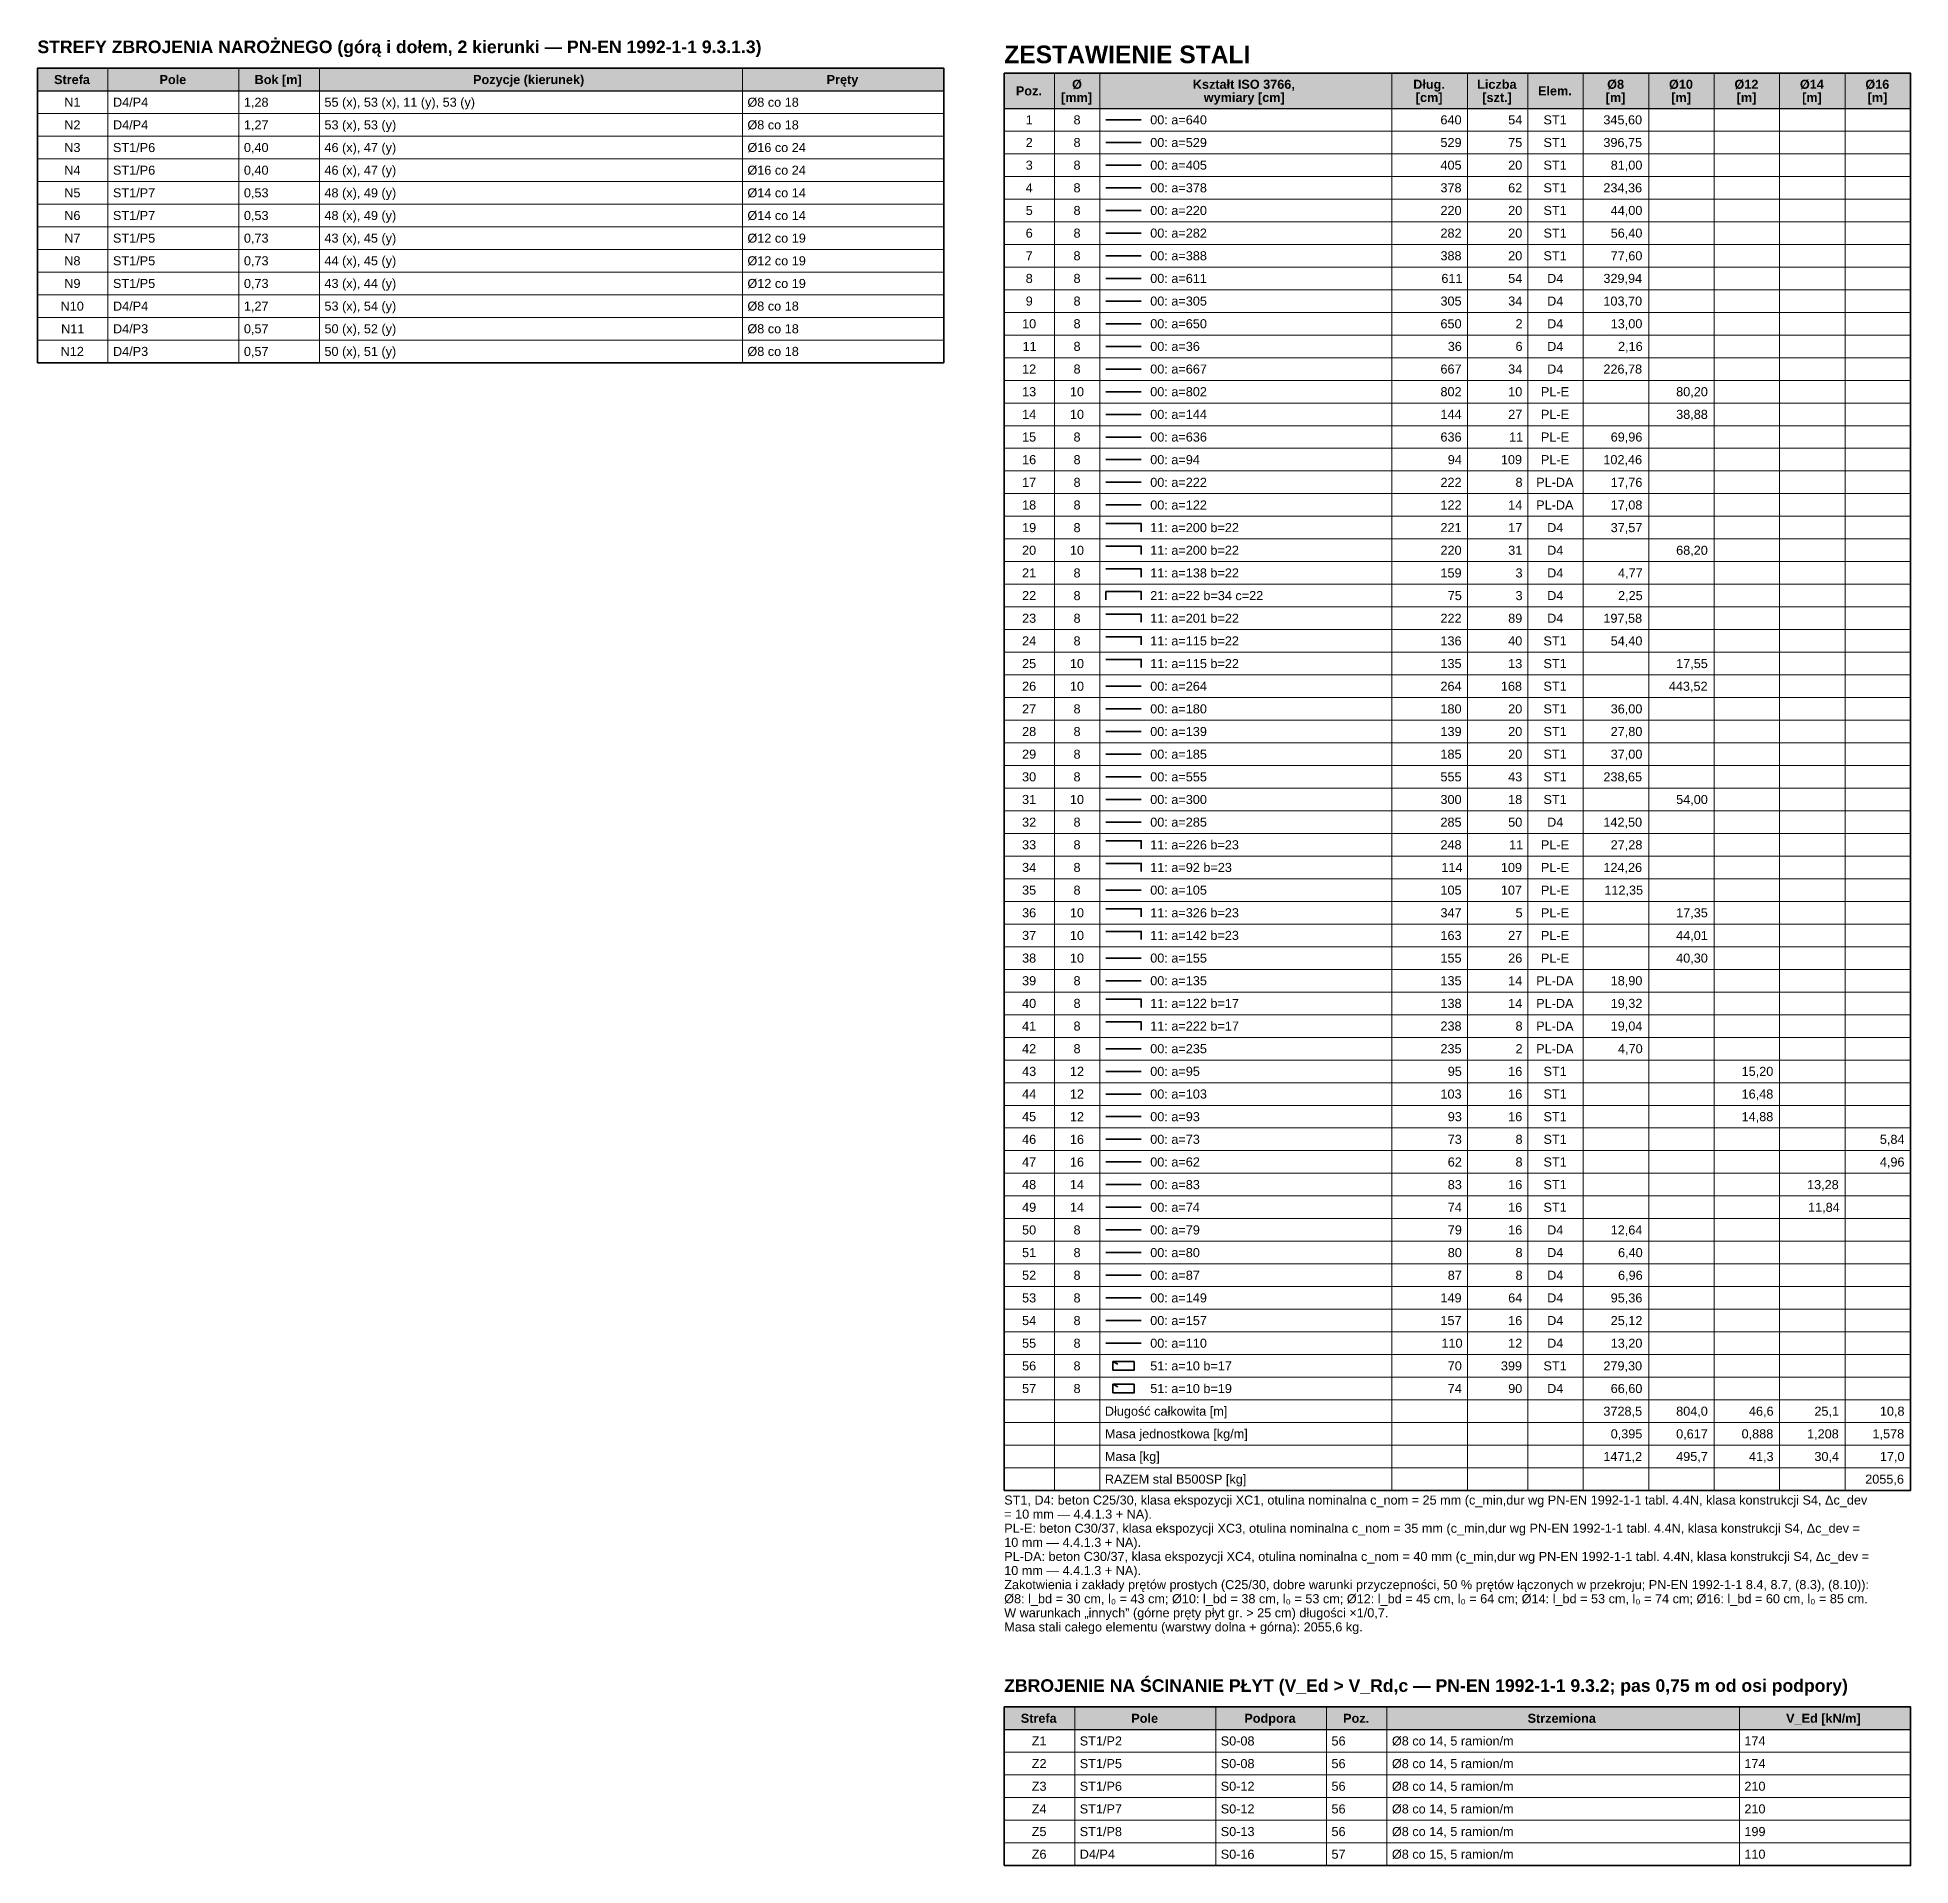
# Model space of a CAD drawing. Header units: metres. Extents: x 0 to 0.372, y -0.363 to 0.
import ezdxf

# ---------------------------------------------------------------- set-up
doc = ezdxf.new("R2010")
doc.units = ezdxf.units.M
doc.layers.add('A-WIDOK', color=7, linetype='Continuous', lineweight=25)
doc.layers.add('R-OPISY', color=7, linetype='Continuous', lineweight=25)
doc.styles.add('PL_ARIAL', font='arial.ttf')
doc.styles.add('PL_ARIAL_B', font='arialbd.ttf')

msp = doc.modelspace()

# ---------------------------------------------------------------- texts
at = {"layer": 'A-WIDOK', "style": 'PL_ARIAL'}
for s, p in [('ST1, D4: beton C25/30, klasa ekspozycji XC1, otulina nominalna c_nom = 25 mm (c_min,dur wg PN-EN 1992-1-1 tabl. 4.4N, klasa konstrukcji S4, Δc_dev', (0.192, -0.2913)), ('= 10 mm — 4.4.1.3 + NA).', (0.192, -0.2941)), ('PL-E: beton C30/37, klasa ekspozycji XC3, otulina nominalna c_nom = 35 mm (c_min,dur wg PN-EN 1992-1-1 tabl. 4.4N, klasa konstrukcji S4, Δc_dev =', (0.192, -0.2969)), ('10 mm — 4.4.1.3 + NA).', (0.192, -0.2997)), ('PL-DA: beton C30/37, klasa ekspozycji XC4, otulina nominalna c_nom = 40 mm (c_min,dur wg PN-EN 1992-1-1 tabl. 4.4N, klasa konstrukcji S4, Δc_dev =', (0.192, -0.3025)), ('10 mm — 4.4.1.3 + NA).', (0.192, -0.3053)), ('Zakotwienia i zakłady prętów prostych (C25/30, dobre warunki przyczepności, 50 % prętów łączonych w przekroju; PN-EN 1992-1-1 8.4, 8.7, (8.3), (8.10)):', (0.192, -0.3081)), ('W warunkach „innych” (górne pręty płyt gr. > 25 cm) długości ×1/0,7.', (0.192, -0.3137)), ('Ø8: l_bd = 30 cm, l₀ = 43 cm; Ø10: l_bd = 38 cm, l₀ = 53 cm; Ø12: l_bd = 45 cm, l₀ = 64 cm; Ø14: l_bd = 53 cm, l₀ = 74 cm; Ø16: l_bd = 60 cm, l₀ = 85 cm.', (0.192, -0.3109)), ('Masa stali całego elementu (warstwy dolna + górna): 2055,6 kg.', (0.192, -0.3165))]:
    msp.add_text(s, height=0.0018, dxfattribs=at).set_placement(p)
at = {"layer": 'R-OPISY'}
for s, height, style, p in [('STREFY ZBROJENIA NAROŻNEGO (górą i dołem, 2 kierunki — PN-EN 1992-1-1 9.3.1.3)', 0.0025, 'PL_ARIAL_B', (0, -0.003)), ('ZESTAWIENIE STALI', 0.0035, 'PL_ARIAL_B', (0.192, -0.005)), ('Strefa', 0.0018, 'PL_ARIAL_B', (0.00329, -0.00915)), ('Pole', 0.0018, 'PL_ARIAL_B', (0.02424, -0.00915)), ('Bok [m]', 0.0018, 'PL_ARIAL_B', (0.04313, -0.00915)), ('Pozycje (kierunek)', 0.0018, 'PL_ARIAL_B', (0.08651, -0.00915)), ('Pręty', 0.0018, 'PL_ARIAL_B', (0.15673, -0.00915)), ('Poz.', 0.0018, 'PL_ARIAL_B', (0.19431, -0.0114)), ('[mm]', 0.0018, 'PL_ARIAL_B', (0.2033, -0.0127)), ('Ø', 0.0018, 'PL_ARIAL_B', (0.20548, -0.01009)), ('Kształt ISO 3766,', 0.0018, 'PL_ARIAL_B', (0.22946, -0.01009)), ('wymiary [cm]', 0.0018, 'PL_ARIAL_B', (0.23164, -0.0127)), ('Dług.', 0.0018, 'PL_ARIAL_B', (0.27323, -0.01009)), ('[cm]', 0.0018, 'PL_ARIAL_B', (0.27374, -0.0127)), ('Liczba', 0.0018, 'PL_ARIAL_B', (0.28593, -0.01009)), ('[szt.]', 0.0018, 'PL_ARIAL_B', (0.28695, -0.0127)), ('Elem.', 0.0018, 'PL_ARIAL_B', (0.29801, -0.0114)), ('[m]', 0.0018, 'PL_ARIAL_B', (0.31147, -0.0127)), ('Ø8', 0.0018, 'PL_ARIAL_B', (0.31175, -0.01009)), ('Ø10', 0.0018, 'PL_ARIAL_B', (0.32403, -0.01009)), ('[m]', 0.0018, 'PL_ARIAL_B', (0.32447, -0.0127)), ('Ø12', 0.0018, 'PL_ARIAL_B', (0.33703, -0.01009)), ('[m]', 0.0018, 'PL_ARIAL_B', (0.33747, -0.0127)), ('Ø14', 0.0018, 'PL_ARIAL_B', (0.35003, -0.01009)), ('[m]', 0.0018, 'PL_ARIAL_B', (0.35047, -0.0127)), ('Ø16', 0.0018, 'PL_ARIAL_B', (0.36303, -0.01009)), ('[m]', 0.0018, 'PL_ARIAL_B', (0.36347, -0.0127)), ('N1', 0.0018, 'PL_ARIAL', (0.00533, -0.01365)), ('D4/P4', 0.0018, 'PL_ARIAL', (0.015, -0.01365)), ('1,28', 0.0018, 'PL_ARIAL', (0.041, -0.01365)), ('55 (x), 53 (x), 11 (y), 53 (y)', 0.0018, 'PL_ARIAL', (0.057, -0.01365)), ('Ø8 co 18', 0.0018, 'PL_ARIAL', (0.141, -0.01365)), ('N2', 0.0018, 'PL_ARIAL', (0.00533, -0.01815)), ('D4/P4', 0.0018, 'PL_ARIAL', (0.015, -0.01815)), ('1,27', 0.0018, 'PL_ARIAL', (0.041, -0.01815)), ('53 (x), 53 (y)', 0.0018, 'PL_ARIAL', (0.057, -0.01815)), ('Ø8 co 18', 0.0018, 'PL_ARIAL', (0.141, -0.01815)), ('1', 0.0018, 'PL_ARIAL', (0.19627, -0.01715)), ('8', 0.0018, 'PL_ARIAL', (0.20577, -0.01715)), ('00: a=640', 0.0018, 'PL_ARIAL', (0.221, -0.01715)), ('640', 0.0018, 'PL_ARIAL', (0.27864, -0.01715)), ('54', 0.0018, 'PL_ARIAL', (0.29209, -0.01715)), ('ST1', 0.0018, 'PL_ARIAL', (0.2991, -0.01715)), ('345,60', 0.0018, 'PL_ARIAL', (0.311, -0.01715)), ('N3', 0.0018, 'PL_ARIAL', (0.00533, -0.02265)), ('ST1/P6', 0.0018, 'PL_ARIAL', (0.015, -0.02265)), ('0,40', 0.0018, 'PL_ARIAL', (0.041, -0.02265)), ('46 (x), 47 (y)', 0.0018, 'PL_ARIAL', (0.057, -0.02265)), ('Ø16 co 24', 0.0018, 'PL_ARIAL', (0.141, -0.02265)), ('2', 0.0018, 'PL_ARIAL', (0.19627, -0.02165)), ('8', 0.0018, 'PL_ARIAL', (0.20577, -0.02165)), ('00: a=529', 0.0018, 'PL_ARIAL', (0.221, -0.02165)), ('529', 0.0018, 'PL_ARIAL', (0.27864, -0.02165)), ('75', 0.0018, 'PL_ARIAL', (0.29209, -0.02165)), ('ST1', 0.0018, 'PL_ARIAL', (0.2991, -0.02165)), ('396,75', 0.0018, 'PL_ARIAL', (0.311, -0.02165)), ('N4', 0.0018, 'PL_ARIAL', (0.00533, -0.02715)), ('ST1/P6', 0.0018, 'PL_ARIAL', (0.015, -0.02715)), ('0,40', 0.0018, 'PL_ARIAL', (0.041, -0.02715)), ('46 (x), 47 (y)', 0.0018, 'PL_ARIAL', (0.057, -0.02715)), ('Ø16 co 24', 0.0018, 'PL_ARIAL', (0.141, -0.02715)), ('3', 0.0018, 'PL_ARIAL', (0.19627, -0.02615)), ('8', 0.0018, 'PL_ARIAL', (0.20577, -0.02615)), ('00: a=405', 0.0018, 'PL_ARIAL', (0.221, -0.02615)), ('405', 0.0018, 'PL_ARIAL', (0.27864, -0.02615)), ('20', 0.0018, 'PL_ARIAL', (0.29209, -0.02615)), ('ST1', 0.0018, 'PL_ARIAL', (0.2991, -0.02615)), ('81,00', 0.0018, 'PL_ARIAL', (0.31245, -0.02615)), ('ST1/P7', 0.0018, 'PL_ARIAL', (0.015, -0.03165)), ('48 (x), 49 (y)', 0.0018, 'PL_ARIAL', (0.057, -0.03165)), ('4', 0.0018, 'PL_ARIAL', (0.19627, -0.03065)), ('8', 0.0018, 'PL_ARIAL', (0.20577, -0.03065)), ('00: a=378', 0.0018, 'PL_ARIAL', (0.221, -0.03065)), ('378', 0.0018, 'PL_ARIAL', (0.27864, -0.03065)), ('62', 0.0018, 'PL_ARIAL', (0.29209, -0.03065)), ('ST1', 0.0018, 'PL_ARIAL', (0.2991, -0.03065)), ('234,36', 0.0018, 'PL_ARIAL', (0.311, -0.03065)), ('N5', 0.0018, 'PL_ARIAL', (0.00533, -0.03165)), ('0,53', 0.0018, 'PL_ARIAL', (0.041, -0.03165)), ('Ø14 co 14', 0.0018, 'PL_ARIAL', (0.141, -0.03165)), ('5', 0.0018, 'PL_ARIAL', (0.19627, -0.03515)), ('8', 0.0018, 'PL_ARIAL', (0.20577, -0.03515)), ('00: a=220', 0.0018, 'PL_ARIAL', (0.221, -0.03515)), ('220', 0.0018, 'PL_ARIAL', (0.27864, -0.03515)), ('20', 0.0018, 'PL_ARIAL', (0.29209, -0.03515)), ('ST1', 0.0018, 'PL_ARIAL', (0.2991, -0.03515)), ('44,00', 0.0018, 'PL_ARIAL', (0.31245, -0.03515)), ('N6', 0.0018, 'PL_ARIAL', (0.00533, -0.03615)), ('ST1/P7', 0.0018, 'PL_ARIAL', (0.015, -0.03615)), ('0,53', 0.0018, 'PL_ARIAL', (0.041, -0.03615)), ('48 (x), 49 (y)', 0.0018, 'PL_ARIAL', (0.057, -0.03615)), ('Ø14 co 14', 0.0018, 'PL_ARIAL', (0.141, -0.03615)), ('N7', 0.0018, 'PL_ARIAL', (0.00533, -0.04065)), ('ST1/P5', 0.0018, 'PL_ARIAL', (0.015, -0.04065)), ('0,73', 0.0018, 'PL_ARIAL', (0.041, -0.04065)), ('43 (x), 45 (y)', 0.0018, 'PL_ARIAL', (0.057, -0.04065)), ('Ø12 co 19', 0.0018, 'PL_ARIAL', (0.141, -0.04065)), ('6', 0.0018, 'PL_ARIAL', (0.19627, -0.03965)), ('8', 0.0018, 'PL_ARIAL', (0.20577, -0.03965)), ('00: a=282', 0.0018, 'PL_ARIAL', (0.221, -0.03965)), ('282', 0.0018, 'PL_ARIAL', (0.27864, -0.03965)), ('20', 0.0018, 'PL_ARIAL', (0.29209, -0.03965)), ('ST1', 0.0018, 'PL_ARIAL', (0.2991, -0.03965)), ('56,40', 0.0018, 'PL_ARIAL', (0.31245, -0.03965)), ('N8', 0.0018, 'PL_ARIAL', (0.00533, -0.04515)), ('ST1/P5', 0.0018, 'PL_ARIAL', (0.015, -0.04515)), ('0,73', 0.0018, 'PL_ARIAL', (0.041, -0.04515)), ('44 (x), 45 (y)', 0.0018, 'PL_ARIAL', (0.057, -0.04515)), ('Ø12 co 19', 0.0018, 'PL_ARIAL', (0.141, -0.04515)), ('7', 0.0018, 'PL_ARIAL', (0.19627, -0.04415)), ('8', 0.0018, 'PL_ARIAL', (0.20577, -0.04415)), ('00: a=388', 0.0018, 'PL_ARIAL', (0.221, -0.04415)), ('388', 0.0018, 'PL_ARIAL', (0.27864, -0.04415)), ('20', 0.0018, 'PL_ARIAL', (0.29209, -0.04415)), ('ST1', 0.0018, 'PL_ARIAL', (0.2991, -0.04415)), ('77,60', 0.0018, 'PL_ARIAL', (0.31245, -0.04415)), ('N9', 0.0018, 'PL_ARIAL', (0.00533, -0.04965)), ('ST1/P5', 0.0018, 'PL_ARIAL', (0.015, -0.04965)), ('0,73', 0.0018, 'PL_ARIAL', (0.041, -0.04965)), ('43 (x), 44 (y)', 0.0018, 'PL_ARIAL', (0.057, -0.04965)), ('Ø12 co 19', 0.0018, 'PL_ARIAL', (0.141, -0.04965)), ('8', 0.0018, 'PL_ARIAL', (0.19627, -0.04865)), ('8', 0.0018, 'PL_ARIAL', (0.20577, -0.04865)), ('00: a=611', 0.0018, 'PL_ARIAL', (0.221, -0.04865)), ('611', 0.0018, 'PL_ARIAL', (0.27883, -0.04865)), ('54', 0.0018, 'PL_ARIAL', (0.29209, -0.04865)), ('D4', 0.0018, 'PL_ARIAL', (0.29983, -0.04865)), ('329,94', 0.0018, 'PL_ARIAL', (0.311, -0.04865)), ('9', 0.0018, 'PL_ARIAL', (0.19627, -0.05315)), ('8', 0.0018, 'PL_ARIAL', (0.20577, -0.05315)), ('00: a=305', 0.0018, 'PL_ARIAL', (0.221, -0.05315)), ('305', 0.0018, 'PL_ARIAL', (0.27864, -0.05315)), ('34', 0.0018, 'PL_ARIAL', (0.29209, -0.05315)), ('D4', 0.0018, 'PL_ARIAL', (0.29983, -0.05315)), ('103,70', 0.0018, 'PL_ARIAL', (0.311, -0.05315)), ('N10', 0.0018, 'PL_ARIAL', (0.0046, -0.05415)), ('D4/P4', 0.0018, 'PL_ARIAL', (0.015, -0.05415)), ('1,27', 0.0018, 'PL_ARIAL', (0.041, -0.05415)), ('53 (x), 54 (y)', 0.0018, 'PL_ARIAL', (0.057, -0.05415)), ('Ø8 co 18', 0.0018, 'PL_ARIAL', (0.141, -0.05415)), ('N11', 0.0018, 'PL_ARIAL', (0.0047, -0.05865)), ('D4/P3', 0.0018, 'PL_ARIAL', (0.015, -0.05865)), ('0,57', 0.0018, 'PL_ARIAL', (0.041, -0.05865)), ('50 (x), 52 (y)', 0.0018, 'PL_ARIAL', (0.057, -0.05865)), ('Ø8 co 18', 0.0018, 'PL_ARIAL', (0.141, -0.05865)), ('10', 0.0018, 'PL_ARIAL', (0.19555, -0.05765)), ('8', 0.0018, 'PL_ARIAL', (0.20577, -0.05765)), ('00: a=650', 0.0018, 'PL_ARIAL', (0.221, -0.05765)), ('650', 0.0018, 'PL_ARIAL', (0.27864, -0.05765)), ('2', 0.0018, 'PL_ARIAL', (0.29355, -0.05765)), ('D4', 0.0018, 'PL_ARIAL', (0.29983, -0.05765)), ('13,00', 0.0018, 'PL_ARIAL', (0.31245, -0.05765)), ('N12', 0.0018, 'PL_ARIAL', (0.0046, -0.06315)), ('D4/P3', 0.0018, 'PL_ARIAL', (0.015, -0.06315)), ('0,57', 0.0018, 'PL_ARIAL', (0.041, -0.06315)), ('50 (x), 51 (y)', 0.0018, 'PL_ARIAL', (0.057, -0.06315)), ('Ø8 co 18', 0.0018, 'PL_ARIAL', (0.141, -0.06315)), ('11', 0.0018, 'PL_ARIAL', (0.19564, -0.06215)), ('8', 0.0018, 'PL_ARIAL', (0.20577, -0.06215)), ('00: a=36', 0.0018, 'PL_ARIAL', (0.221, -0.06215)), ('36', 0.0018, 'PL_ARIAL', (0.28009, -0.06215)), ('6', 0.0018, 'PL_ARIAL', (0.29355, -0.06215)), ('D4', 0.0018, 'PL_ARIAL', (0.29983, -0.06215)), ('2,16', 0.0018, 'PL_ARIAL', (0.31391, -0.06215)), ('12', 0.0018, 'PL_ARIAL', (0.19555, -0.06665)), ('8', 0.0018, 'PL_ARIAL', (0.20577, -0.06665)), ('00: a=667', 0.0018, 'PL_ARIAL', (0.221, -0.06665)), ('667', 0.0018, 'PL_ARIAL', (0.27864, -0.06665)), ('34', 0.0018, 'PL_ARIAL', (0.29209, -0.06665)), ('D4', 0.0018, 'PL_ARIAL', (0.29983, -0.06665)), ('226,78', 0.0018, 'PL_ARIAL', (0.311, -0.06665)), ('13', 0.0018, 'PL_ARIAL', (0.19555, -0.07115)), ('10', 0.0018, 'PL_ARIAL', (0.20505, -0.07115)), ('00: a=802', 0.0018, 'PL_ARIAL', (0.221, -0.07115)), ('802', 0.0018, 'PL_ARIAL', (0.27864, -0.07115)), ('10', 0.0018, 'PL_ARIAL', (0.29209, -0.07115)), ('PL-E', 0.0018, 'PL_ARIAL', (0.29859, -0.07115)), ('80,20', 0.0018, 'PL_ARIAL', (0.32545, -0.07115)), ('14', 0.0018, 'PL_ARIAL', (0.19555, -0.07565)), ('10', 0.0018, 'PL_ARIAL', (0.20505, -0.07565)), ('00: a=144', 0.0018, 'PL_ARIAL', (0.221, -0.07565)), ('144', 0.0018, 'PL_ARIAL', (0.27864, -0.07565)), ('27', 0.0018, 'PL_ARIAL', (0.29209, -0.07565)), ('PL-E', 0.0018, 'PL_ARIAL', (0.29859, -0.07565)), ('38,88', 0.0018, 'PL_ARIAL', (0.32545, -0.07565)), ('15', 0.0018, 'PL_ARIAL', (0.19555, -0.08015)), ('8', 0.0018, 'PL_ARIAL', (0.20577, -0.08015)), ('00: a=636', 0.0018, 'PL_ARIAL', (0.221, -0.08015)), ('636', 0.0018, 'PL_ARIAL', (0.27864, -0.08015)), ('11', 0.0018, 'PL_ARIAL', (0.29228, -0.08015)), ('PL-E', 0.0018, 'PL_ARIAL', (0.29859, -0.08015)), ('69,96', 0.0018, 'PL_ARIAL', (0.31245, -0.08015)), ('16', 0.0018, 'PL_ARIAL', (0.19555, -0.08465)), ('8', 0.0018, 'PL_ARIAL', (0.20577, -0.08465)), ('00: a=94', 0.0018, 'PL_ARIAL', (0.221, -0.08465)), ('94', 0.0018, 'PL_ARIAL', (0.28009, -0.08465)), ('109', 0.0018, 'PL_ARIAL', (0.29064, -0.08465)), ('PL-E', 0.0018, 'PL_ARIAL', (0.29859, -0.08465)), ('102,46', 0.0018, 'PL_ARIAL', (0.311, -0.08465)), ('17', 0.0018, 'PL_ARIAL', (0.19555, -0.08915)), ('8', 0.0018, 'PL_ARIAL', (0.20577, -0.08915)), ('00: a=222', 0.0018, 'PL_ARIAL', (0.221, -0.08915)), ('222', 0.0018, 'PL_ARIAL', (0.27864, -0.08915)), ('8', 0.0018, 'PL_ARIAL', (0.29355, -0.08915)), ('PL-DA', 0.0018, 'PL_ARIAL', (0.29765, -0.08915)), ('17,76', 0.0018, 'PL_ARIAL', (0.31245, -0.08915)), ('18', 0.0018, 'PL_ARIAL', (0.19555, -0.09365)), ('8', 0.0018, 'PL_ARIAL', (0.20577, -0.09365)), ('00: a=122', 0.0018, 'PL_ARIAL', (0.221, -0.09365)), ('122', 0.0018, 'PL_ARIAL', (0.27864, -0.09365)), ('14', 0.0018, 'PL_ARIAL', (0.29209, -0.09365)), ('PL-DA', 0.0018, 'PL_ARIAL', (0.29765, -0.09365)), ('17,08', 0.0018, 'PL_ARIAL', (0.31245, -0.09365)), ('19', 0.0018, 'PL_ARIAL', (0.19555, -0.09815)), ('8', 0.0018, 'PL_ARIAL', (0.20577, -0.09815)), ('11: a=200 b=22', 0.0018, 'PL_ARIAL', (0.221, -0.09815)), ('221', 0.0018, 'PL_ARIAL', (0.27864, -0.09815)), ('17', 0.0018, 'PL_ARIAL', (0.29209, -0.09815)), ('D4', 0.0018, 'PL_ARIAL', (0.29983, -0.09815)), ('37,57', 0.0018, 'PL_ARIAL', (0.31245, -0.09815)), ('20', 0.0018, 'PL_ARIAL', (0.19555, -0.10265)), ('10', 0.0018, 'PL_ARIAL', (0.20505, -0.10265)), ('11: a=200 b=22', 0.0018, 'PL_ARIAL', (0.221, -0.10265)), ('220', 0.0018, 'PL_ARIAL', (0.27864, -0.10265)), ('31', 0.0018, 'PL_ARIAL', (0.29209, -0.10265)), ('D4', 0.0018, 'PL_ARIAL', (0.29983, -0.10265)), ('68,20', 0.0018, 'PL_ARIAL', (0.32545, -0.10265)), ('21', 0.0018, 'PL_ARIAL', (0.19555, -0.10715)), ('8', 0.0018, 'PL_ARIAL', (0.20577, -0.10715)), ('11: a=138 b=22', 0.0018, 'PL_ARIAL', (0.221, -0.10715)), ('159', 0.0018, 'PL_ARIAL', (0.27864, -0.10715)), ('3', 0.0018, 'PL_ARIAL', (0.29355, -0.10715)), ('D4', 0.0018, 'PL_ARIAL', (0.29983, -0.10715)), ('4,77', 0.0018, 'PL_ARIAL', (0.31391, -0.10715)), ('22', 0.0018, 'PL_ARIAL', (0.19555, -0.11165)), ('8', 0.0018, 'PL_ARIAL', (0.20577, -0.11165)), ('21: a=22 b=34 c=22', 0.0018, 'PL_ARIAL', (0.221, -0.11165)), ('75', 0.0018, 'PL_ARIAL', (0.28009, -0.11165)), ('3', 0.0018, 'PL_ARIAL', (0.29355, -0.11165)), ('D4', 0.0018, 'PL_ARIAL', (0.29983, -0.11165)), ('2,25', 0.0018, 'PL_ARIAL', (0.31391, -0.11165)), ('23', 0.0018, 'PL_ARIAL', (0.19555, -0.11615)), ('8', 0.0018, 'PL_ARIAL', (0.20577, -0.11615)), ('11: a=201 b=22', 0.0018, 'PL_ARIAL', (0.221, -0.11615)), ('222', 0.0018, 'PL_ARIAL', (0.27864, -0.11615)), ('89', 0.0018, 'PL_ARIAL', (0.29209, -0.11615)), ('D4', 0.0018, 'PL_ARIAL', (0.29983, -0.11615)), ('197,58', 0.0018, 'PL_ARIAL', (0.311, -0.11615)), ('24', 0.0018, 'PL_ARIAL', (0.19555, -0.12065)), ('8', 0.0018, 'PL_ARIAL', (0.20577, -0.12065)), ('11: a=115 b=22', 0.0018, 'PL_ARIAL', (0.221, -0.12065)), ('136', 0.0018, 'PL_ARIAL', (0.27864, -0.12065)), ('40', 0.0018, 'PL_ARIAL', (0.29209, -0.12065)), ('ST1', 0.0018, 'PL_ARIAL', (0.2991, -0.12065)), ('54,40', 0.0018, 'PL_ARIAL', (0.31245, -0.12065)), ('25', 0.0018, 'PL_ARIAL', (0.19555, -0.12515)), ('10', 0.0018, 'PL_ARIAL', (0.20505, -0.12515)), ('11: a=115 b=22', 0.0018, 'PL_ARIAL', (0.221, -0.12515)), ('135', 0.0018, 'PL_ARIAL', (0.27864, -0.12515)), ('13', 0.0018, 'PL_ARIAL', (0.29209, -0.12515)), ('ST1', 0.0018, 'PL_ARIAL', (0.2991, -0.12515)), ('17,55', 0.0018, 'PL_ARIAL', (0.32545, -0.12515)), ('26', 0.0018, 'PL_ARIAL', (0.19555, -0.12965)), ('10', 0.0018, 'PL_ARIAL', (0.20505, -0.12965)), ('00: a=264', 0.0018, 'PL_ARIAL', (0.221, -0.12965)), ('264', 0.0018, 'PL_ARIAL', (0.27864, -0.12965)), ('168', 0.0018, 'PL_ARIAL', (0.29064, -0.12965)), ('ST1', 0.0018, 'PL_ARIAL', (0.2991, -0.12965)), ('443,52', 0.0018, 'PL_ARIAL', (0.324, -0.12965)), ('27', 0.0018, 'PL_ARIAL', (0.19555, -0.13415)), ('8', 0.0018, 'PL_ARIAL', (0.20577, -0.13415)), ('00: a=180', 0.0018, 'PL_ARIAL', (0.221, -0.13415)), ('180', 0.0018, 'PL_ARIAL', (0.27864, -0.13415)), ('20', 0.0018, 'PL_ARIAL', (0.29209, -0.13415)), ('ST1', 0.0018, 'PL_ARIAL', (0.2991, -0.13415)), ('36,00', 0.0018, 'PL_ARIAL', (0.31245, -0.13415)), ('28', 0.0018, 'PL_ARIAL', (0.19555, -0.13865)), ('8', 0.0018, 'PL_ARIAL', (0.20577, -0.13865)), ('00: a=139', 0.0018, 'PL_ARIAL', (0.221, -0.13865)), ('139', 0.0018, 'PL_ARIAL', (0.27864, -0.13865)), ('20', 0.0018, 'PL_ARIAL', (0.29209, -0.13865)), ('ST1', 0.0018, 'PL_ARIAL', (0.2991, -0.13865)), ('27,80', 0.0018, 'PL_ARIAL', (0.31245, -0.13865)), ('29', 0.0018, 'PL_ARIAL', (0.19555, -0.14315)), ('8', 0.0018, 'PL_ARIAL', (0.20577, -0.14315)), ('00: a=185', 0.0018, 'PL_ARIAL', (0.221, -0.14315)), ('185', 0.0018, 'PL_ARIAL', (0.27864, -0.14315)), ('20', 0.0018, 'PL_ARIAL', (0.29209, -0.14315)), ('ST1', 0.0018, 'PL_ARIAL', (0.2991, -0.14315)), ('37,00', 0.0018, 'PL_ARIAL', (0.31245, -0.14315)), ('30', 0.0018, 'PL_ARIAL', (0.19555, -0.14765)), ('8', 0.0018, 'PL_ARIAL', (0.20577, -0.14765)), ('00: a=555', 0.0018, 'PL_ARIAL', (0.221, -0.14765)), ('555', 0.0018, 'PL_ARIAL', (0.27864, -0.14765)), ('43', 0.0018, 'PL_ARIAL', (0.29209, -0.14765)), ('ST1', 0.0018, 'PL_ARIAL', (0.2991, -0.14765)), ('238,65', 0.0018, 'PL_ARIAL', (0.311, -0.14765)), ('31', 0.0018, 'PL_ARIAL', (0.19555, -0.15215)), ('10', 0.0018, 'PL_ARIAL', (0.20505, -0.15215)), ('00: a=300', 0.0018, 'PL_ARIAL', (0.221, -0.15215)), ('300', 0.0018, 'PL_ARIAL', (0.27864, -0.15215)), ('18', 0.0018, 'PL_ARIAL', (0.29209, -0.15215)), ('ST1', 0.0018, 'PL_ARIAL', (0.2991, -0.15215)), ('54,00', 0.0018, 'PL_ARIAL', (0.32545, -0.15215)), ('32', 0.0018, 'PL_ARIAL', (0.19555, -0.15665)), ('8', 0.0018, 'PL_ARIAL', (0.20577, -0.15665)), ('00: a=285', 0.0018, 'PL_ARIAL', (0.221, -0.15665)), ('285', 0.0018, 'PL_ARIAL', (0.27864, -0.15665)), ('50', 0.0018, 'PL_ARIAL', (0.29209, -0.15665)), ('D4', 0.0018, 'PL_ARIAL', (0.29983, -0.15665)), ('142,50', 0.0018, 'PL_ARIAL', (0.311, -0.15665)), ('33', 0.0018, 'PL_ARIAL', (0.19555, -0.16115)), ('8', 0.0018, 'PL_ARIAL', (0.20577, -0.16115)), ('11: a=226 b=23', 0.0018, 'PL_ARIAL', (0.221, -0.16115)), ('248', 0.0018, 'PL_ARIAL', (0.27864, -0.16115)), ('11', 0.0018, 'PL_ARIAL', (0.29228, -0.16115)), ('PL-E', 0.0018, 'PL_ARIAL', (0.29859, -0.16115)), ('27,28', 0.0018, 'PL_ARIAL', (0.31245, -0.16115)), ('34', 0.0018, 'PL_ARIAL', (0.19555, -0.16565)), ('8', 0.0018, 'PL_ARIAL', (0.20577, -0.16565)), ('11: a=92 b=23', 0.0018, 'PL_ARIAL', (0.221, -0.16565)), ('114', 0.0018, 'PL_ARIAL', (0.27883, -0.16565)), ('109', 0.0018, 'PL_ARIAL', (0.29064, -0.16565)), ('PL-E', 0.0018, 'PL_ARIAL', (0.29859, -0.16565)), ('124,26', 0.0018, 'PL_ARIAL', (0.311, -0.16565)), ('35', 0.0018, 'PL_ARIAL', (0.19555, -0.17015)), ('8', 0.0018, 'PL_ARIAL', (0.20577, -0.17015)), ('00: a=105', 0.0018, 'PL_ARIAL', (0.221, -0.17015)), ('105', 0.0018, 'PL_ARIAL', (0.27864, -0.17015)), ('107', 0.0018, 'PL_ARIAL', (0.29064, -0.17015)), ('PL-E', 0.0018, 'PL_ARIAL', (0.29859, -0.17015)), ('112,35', 0.0018, 'PL_ARIAL', (0.31119, -0.17015)), ('36', 0.0018, 'PL_ARIAL', (0.19555, -0.17465)), ('10', 0.0018, 'PL_ARIAL', (0.20505, -0.17465)), ('11: a=326 b=23', 0.0018, 'PL_ARIAL', (0.221, -0.17465)), ('347', 0.0018, 'PL_ARIAL', (0.27864, -0.17465)), ('5', 0.0018, 'PL_ARIAL', (0.29355, -0.17465)), ('PL-E', 0.0018, 'PL_ARIAL', (0.29859, -0.17465)), ('17,35', 0.0018, 'PL_ARIAL', (0.32545, -0.17465)), ('37', 0.0018, 'PL_ARIAL', (0.19555, -0.17915)), ('10', 0.0018, 'PL_ARIAL', (0.20505, -0.17915)), ('11: a=142 b=23', 0.0018, 'PL_ARIAL', (0.221, -0.17915)), ('163', 0.0018, 'PL_ARIAL', (0.27864, -0.17915)), ('27', 0.0018, 'PL_ARIAL', (0.29209, -0.17915)), ('PL-E', 0.0018, 'PL_ARIAL', (0.29859, -0.17915)), ('44,01', 0.0018, 'PL_ARIAL', (0.32545, -0.17915)), ('38', 0.0018, 'PL_ARIAL', (0.19555, -0.18365)), ('10', 0.0018, 'PL_ARIAL', (0.20505, -0.18365)), ('00: a=155', 0.0018, 'PL_ARIAL', (0.221, -0.18365)), ('155', 0.0018, 'PL_ARIAL', (0.27864, -0.18365)), ('26', 0.0018, 'PL_ARIAL', (0.29209, -0.18365)), ('PL-E', 0.0018, 'PL_ARIAL', (0.29859, -0.18365)), ('40,30', 0.0018, 'PL_ARIAL', (0.32545, -0.18365)), ('39', 0.0018, 'PL_ARIAL', (0.19555, -0.18815)), ('8', 0.0018, 'PL_ARIAL', (0.20577, -0.18815)), ('00: a=135', 0.0018, 'PL_ARIAL', (0.221, -0.18815)), ('135', 0.0018, 'PL_ARIAL', (0.27864, -0.18815)), ('14', 0.0018, 'PL_ARIAL', (0.29209, -0.18815)), ('PL-DA', 0.0018, 'PL_ARIAL', (0.29765, -0.18815)), ('18,90', 0.0018, 'PL_ARIAL', (0.31245, -0.18815)), ('40', 0.0018, 'PL_ARIAL', (0.19555, -0.19265)), ('8', 0.0018, 'PL_ARIAL', (0.20577, -0.19265)), ('11: a=122 b=17', 0.0018, 'PL_ARIAL', (0.221, -0.19265)), ('138', 0.0018, 'PL_ARIAL', (0.27864, -0.19265)), ('14', 0.0018, 'PL_ARIAL', (0.29209, -0.19265)), ('PL-DA', 0.0018, 'PL_ARIAL', (0.29765, -0.19265)), ('19,32', 0.0018, 'PL_ARIAL', (0.31245, -0.19265)), ('41', 0.0018, 'PL_ARIAL', (0.19555, -0.19715)), ('8', 0.0018, 'PL_ARIAL', (0.20577, -0.19715)), ('11: a=222 b=17', 0.0018, 'PL_ARIAL', (0.221, -0.19715)), ('238', 0.0018, 'PL_ARIAL', (0.27864, -0.19715)), ('8', 0.0018, 'PL_ARIAL', (0.29355, -0.19715)), ('PL-DA', 0.0018, 'PL_ARIAL', (0.29765, -0.19715)), ('19,04', 0.0018, 'PL_ARIAL', (0.31245, -0.19715)), ('42', 0.0018, 'PL_ARIAL', (0.19555, -0.20165)), ('8', 0.0018, 'PL_ARIAL', (0.20577, -0.20165)), ('00: a=235', 0.0018, 'PL_ARIAL', (0.221, -0.20165)), ('235', 0.0018, 'PL_ARIAL', (0.27864, -0.20165)), ('2', 0.0018, 'PL_ARIAL', (0.29355, -0.20165)), ('PL-DA', 0.0018, 'PL_ARIAL', (0.29765, -0.20165)), ('4,70', 0.0018, 'PL_ARIAL', (0.31391, -0.20165)), ('43', 0.0018, 'PL_ARIAL', (0.19555, -0.20615)), ('12', 0.0018, 'PL_ARIAL', (0.20505, -0.20615)), ('00: a=95', 0.0018, 'PL_ARIAL', (0.221, -0.20615)), ('95', 0.0018, 'PL_ARIAL', (0.28009, -0.20615)), ('16', 0.0018, 'PL_ARIAL', (0.29209, -0.20615)), ('ST1', 0.0018, 'PL_ARIAL', (0.2991, -0.20615)), ('15,20', 0.0018, 'PL_ARIAL', (0.33845, -0.20615)), ('44', 0.0018, 'PL_ARIAL', (0.19555, -0.21065)), ('12', 0.0018, 'PL_ARIAL', (0.20505, -0.21065)), ('00: a=103', 0.0018, 'PL_ARIAL', (0.221, -0.21065)), ('103', 0.0018, 'PL_ARIAL', (0.27864, -0.21065)), ('16', 0.0018, 'PL_ARIAL', (0.29209, -0.21065)), ('ST1', 0.0018, 'PL_ARIAL', (0.2991, -0.21065)), ('16,48', 0.0018, 'PL_ARIAL', (0.33845, -0.21065)), ('45', 0.0018, 'PL_ARIAL', (0.19555, -0.21515)), ('12', 0.0018, 'PL_ARIAL', (0.20505, -0.21515)), ('00: a=93', 0.0018, 'PL_ARIAL', (0.221, -0.21515)), ('93', 0.0018, 'PL_ARIAL', (0.28009, -0.21515)), ('16', 0.0018, 'PL_ARIAL', (0.29209, -0.21515)), ('ST1', 0.0018, 'PL_ARIAL', (0.2991, -0.21515)), ('14,88', 0.0018, 'PL_ARIAL', (0.33845, -0.21515)), ('46', 0.0018, 'PL_ARIAL', (0.19555, -0.21965)), ('16', 0.0018, 'PL_ARIAL', (0.20505, -0.21965)), ('00: a=73', 0.0018, 'PL_ARIAL', (0.221, -0.21965)), ('73', 0.0018, 'PL_ARIAL', (0.28009, -0.21965)), ('8', 0.0018, 'PL_ARIAL', (0.29355, -0.21965)), ('ST1', 0.0018, 'PL_ARIAL', (0.2991, -0.21965)), ('5,84', 0.0018, 'PL_ARIAL', (0.36591, -0.21965)), ('47', 0.0018, 'PL_ARIAL', (0.19555, -0.22415)), ('16', 0.0018, 'PL_ARIAL', (0.20505, -0.22415)), ('00: a=62', 0.0018, 'PL_ARIAL', (0.221, -0.22415)), ('62', 0.0018, 'PL_ARIAL', (0.28009, -0.22415)), ('8', 0.0018, 'PL_ARIAL', (0.29355, -0.22415)), ('ST1', 0.0018, 'PL_ARIAL', (0.2991, -0.22415)), ('4,96', 0.0018, 'PL_ARIAL', (0.36591, -0.22415)), ('48', 0.0018, 'PL_ARIAL', (0.19555, -0.22865)), ('14', 0.0018, 'PL_ARIAL', (0.20505, -0.22865)), ('00: a=83', 0.0018, 'PL_ARIAL', (0.221, -0.22865)), ('83', 0.0018, 'PL_ARIAL', (0.28009, -0.22865)), ('16', 0.0018, 'PL_ARIAL', (0.29209, -0.22865)), ('ST1', 0.0018, 'PL_ARIAL', (0.2991, -0.22865)), ('13,28', 0.0018, 'PL_ARIAL', (0.35145, -0.22865)), ('49', 0.0018, 'PL_ARIAL', (0.19555, -0.23315)), ('14', 0.0018, 'PL_ARIAL', (0.20505, -0.23315)), ('00: a=74', 0.0018, 'PL_ARIAL', (0.221, -0.23315)), ('74', 0.0018, 'PL_ARIAL', (0.28009, -0.23315)), ('16', 0.0018, 'PL_ARIAL', (0.29209, -0.23315)), ('ST1', 0.0018, 'PL_ARIAL', (0.2991, -0.23315)), ('11,84', 0.0018, 'PL_ARIAL', (0.35165, -0.23315)), ('50', 0.0018, 'PL_ARIAL', (0.19555, -0.23765)), ('8', 0.0018, 'PL_ARIAL', (0.20577, -0.23765)), ('00: a=79', 0.0018, 'PL_ARIAL', (0.221, -0.23765)), ('79', 0.0018, 'PL_ARIAL', (0.28009, -0.23765)), ('16', 0.0018, 'PL_ARIAL', (0.29209, -0.23765)), ('D4', 0.0018, 'PL_ARIAL', (0.29983, -0.23765)), ('12,64', 0.0018, 'PL_ARIAL', (0.31245, -0.23765)), ('51', 0.0018, 'PL_ARIAL', (0.19555, -0.24215)), ('8', 0.0018, 'PL_ARIAL', (0.20577, -0.24215)), ('00: a=80', 0.0018, 'PL_ARIAL', (0.221, -0.24215)), ('80', 0.0018, 'PL_ARIAL', (0.28009, -0.24215)), ('8', 0.0018, 'PL_ARIAL', (0.29355, -0.24215)), ('D4', 0.0018, 'PL_ARIAL', (0.29983, -0.24215)), ('6,40', 0.0018, 'PL_ARIAL', (0.31391, -0.24215)), ('52', 0.0018, 'PL_ARIAL', (0.19555, -0.24665)), ('8', 0.0018, 'PL_ARIAL', (0.20577, -0.24665)), ('00: a=87', 0.0018, 'PL_ARIAL', (0.221, -0.24665)), ('87', 0.0018, 'PL_ARIAL', (0.28009, -0.24665)), ('8', 0.0018, 'PL_ARIAL', (0.29355, -0.24665)), ('D4', 0.0018, 'PL_ARIAL', (0.29983, -0.24665)), ('6,96', 0.0018, 'PL_ARIAL', (0.31391, -0.24665)), ('53', 0.0018, 'PL_ARIAL', (0.19555, -0.25115)), ('8', 0.0018, 'PL_ARIAL', (0.20577, -0.25115)), ('00: a=149', 0.0018, 'PL_ARIAL', (0.221, -0.25115)), ('149', 0.0018, 'PL_ARIAL', (0.27864, -0.25115)), ('64', 0.0018, 'PL_ARIAL', (0.29209, -0.25115)), ('D4', 0.0018, 'PL_ARIAL', (0.29983, -0.25115)), ('95,36', 0.0018, 'PL_ARIAL', (0.31245, -0.25115)), ('54', 0.0018, 'PL_ARIAL', (0.19555, -0.25565)), ('8', 0.0018, 'PL_ARIAL', (0.20577, -0.25565)), ('00: a=157', 0.0018, 'PL_ARIAL', (0.221, -0.25565)), ('157', 0.0018, 'PL_ARIAL', (0.27864, -0.25565)), ('16', 0.0018, 'PL_ARIAL', (0.29209, -0.25565)), ('D4', 0.0018, 'PL_ARIAL', (0.29983, -0.25565)), ('25,12', 0.0018, 'PL_ARIAL', (0.31245, -0.25565)), ('55', 0.0018, 'PL_ARIAL', (0.19555, -0.26015)), ('8', 0.0018, 'PL_ARIAL', (0.20577, -0.26015)), ('00: a=110', 0.0018, 'PL_ARIAL', (0.221, -0.26015)), ('110', 0.0018, 'PL_ARIAL', (0.27883, -0.26015)), ('12', 0.0018, 'PL_ARIAL', (0.29209, -0.26015)), ('D4', 0.0018, 'PL_ARIAL', (0.29983, -0.26015)), ('13,20', 0.0018, 'PL_ARIAL', (0.31245, -0.26015)), ('56', 0.0018, 'PL_ARIAL', (0.19555, -0.26465)), ('8', 0.0018, 'PL_ARIAL', (0.20577, -0.26465)), ('51: a=10 b=17', 0.0018, 'PL_ARIAL', (0.221, -0.26465)), ('70', 0.0018, 'PL_ARIAL', (0.28009, -0.26465)), ('399', 0.0018, 'PL_ARIAL', (0.29064, -0.26465)), ('ST1', 0.0018, 'PL_ARIAL', (0.2991, -0.26465)), ('279,30', 0.0018, 'PL_ARIAL', (0.311, -0.26465)), ('57', 0.0018, 'PL_ARIAL', (0.19555, -0.26915)), ('8', 0.0018, 'PL_ARIAL', (0.20577, -0.26915)), ('51: a=10 b=19', 0.0018, 'PL_ARIAL', (0.221, -0.26915)), ('74', 0.0018, 'PL_ARIAL', (0.28009, -0.26915)), ('90', 0.0018, 'PL_ARIAL', (0.29209, -0.26915)), ('D4', 0.0018, 'PL_ARIAL', (0.29983, -0.26915)), ('66,60', 0.0018, 'PL_ARIAL', (0.31245, -0.26915)), ('Długość całkowita [m]', 0.0018, 'PL_ARIAL', (0.212, -0.27365)), ('3728,5', 0.0018, 'PL_ARIAL', (0.311, -0.27365)), ('804,0', 0.0018, 'PL_ARIAL', (0.32545, -0.27365)), ('46,6', 0.0018, 'PL_ARIAL', (0.33991, -0.27365)), ('25,1', 0.0018, 'PL_ARIAL', (0.35291, -0.27365)), ('10,8', 0.0018, 'PL_ARIAL', (0.36591, -0.27365)), ('Masa jednostkowa [kg/m]', 0.0018, 'PL_ARIAL', (0.212, -0.27815)), ('0,395', 0.0018, 'PL_ARIAL', (0.31245, -0.27815)), ('0,617', 0.0018, 'PL_ARIAL', (0.32545, -0.27815)), ('0,888', 0.0018, 'PL_ARIAL', (0.33845, -0.27815)), ('1,208', 0.0018, 'PL_ARIAL', (0.35145, -0.27815)), ('1,578', 0.0018, 'PL_ARIAL', (0.36445, -0.27815)), ('Masa [kg]', 0.0018, 'PL_ARIAL', (0.212, -0.28265)), ('1471,2', 0.0018, 'PL_ARIAL', (0.311, -0.28265)), ('495,7', 0.0018, 'PL_ARIAL', (0.32545, -0.28265)), ('41,3', 0.0018, 'PL_ARIAL', (0.33991, -0.28265)), ('30,4', 0.0018, 'PL_ARIAL', (0.35291, -0.28265)), ('17,0', 0.0018, 'PL_ARIAL', (0.36591, -0.28265)), ('RAZEM stal B500SP [kg]', 0.0018, 'PL_ARIAL', (0.212, -0.28715)), ('2055,6', 0.0018, 'PL_ARIAL', (0.363, -0.28715)), ('ZBROJENIE NA ŚCINANIE PŁYT (V_Ed > V_Rd,c — PN-EN 1992-1-1 9.3.2; pas 0,75 m od osi podpory)', 0.0025, 'PL_ARIAL_B', (0.192, -0.3285)), ('Strefa', 0.0018, 'PL_ARIAL_B', (0.19529, -0.33465)), ('Pole', 0.0018, 'PL_ARIAL_B', (0.21724, -0.33465)), ('Podpora', 0.0018, 'PL_ARIAL_B', (0.23969, -0.33465)), ('Poz.', 0.0018, 'PL_ARIAL_B', (0.25931, -0.33465)), ('Strzemiona', 0.0018, 'PL_ARIAL_B', (0.29595, -0.33465)), ('V_Ed [kN/m]', 0.0018, 'PL_ARIAL_B', (0.34729, -0.33465)), ('Z1', 0.0018, 'PL_ARIAL', (0.19747, -0.33915)), ('ST1/P2', 0.0018, 'PL_ARIAL', (0.207, -0.33915)), ('S0-08', 0.0018, 'PL_ARIAL', (0.235, -0.33915)), ('56', 0.0018, 'PL_ARIAL', (0.257, -0.33915)), ('Ø8 co 14, 5 ramion/m', 0.0018, 'PL_ARIAL', (0.269, -0.33915)), ('174', 0.0018, 'PL_ARIAL', (0.339, -0.33915)), ('Z2', 0.0018, 'PL_ARIAL', (0.19747, -0.34365)), ('ST1/P5', 0.0018, 'PL_ARIAL', (0.207, -0.34365)), ('S0-08', 0.0018, 'PL_ARIAL', (0.235, -0.34365)), ('56', 0.0018, 'PL_ARIAL', (0.257, -0.34365)), ('Ø8 co 14, 5 ramion/m', 0.0018, 'PL_ARIAL', (0.269, -0.34365)), ('174', 0.0018, 'PL_ARIAL', (0.339, -0.34365)), ('Z3', 0.0018, 'PL_ARIAL', (0.19747, -0.34815)), ('ST1/P6', 0.0018, 'PL_ARIAL', (0.207, -0.34815)), ('S0-12', 0.0018, 'PL_ARIAL', (0.235, -0.34815)), ('56', 0.0018, 'PL_ARIAL', (0.257, -0.34815)), ('Ø8 co 14, 5 ramion/m', 0.0018, 'PL_ARIAL', (0.269, -0.34815)), ('210', 0.0018, 'PL_ARIAL', (0.339, -0.34815)), ('Z4', 0.0018, 'PL_ARIAL', (0.19747, -0.35265)), ('ST1/P7', 0.0018, 'PL_ARIAL', (0.207, -0.35265)), ('S0-12', 0.0018, 'PL_ARIAL', (0.235, -0.35265)), ('56', 0.0018, 'PL_ARIAL', (0.257, -0.35265)), ('Ø8 co 14, 5 ramion/m', 0.0018, 'PL_ARIAL', (0.269, -0.35265)), ('210', 0.0018, 'PL_ARIAL', (0.339, -0.35265)), ('Z5', 0.0018, 'PL_ARIAL', (0.19747, -0.35715)), ('ST1/P8', 0.0018, 'PL_ARIAL', (0.207, -0.35715)), ('S0-13', 0.0018, 'PL_ARIAL', (0.235, -0.35715)), ('56', 0.0018, 'PL_ARIAL', (0.257, -0.35715)), ('Ø8 co 14, 5 ramion/m', 0.0018, 'PL_ARIAL', (0.269, -0.35715)), ('199', 0.0018, 'PL_ARIAL', (0.339, -0.35715)), ('Z6', 0.0018, 'PL_ARIAL', (0.19747, -0.36165)), ('D4/P4', 0.0018, 'PL_ARIAL', (0.207, -0.36165)), ('S0-16', 0.0018, 'PL_ARIAL', (0.235, -0.36165)), ('57', 0.0018, 'PL_ARIAL', (0.257, -0.36165)), ('Ø8 co 15, 5 ramion/m', 0.0018, 'PL_ARIAL', (0.269, -0.36165)), ('110', 0.0018, 'PL_ARIAL', (0.339, -0.36165))]:
    msp.add_text(s, height=height, dxfattribs=dict(at, style=style)).set_placement(p)

# ---------------------------------------------------------------- hatches: boundary and pattern name
at = {"layer": 'R-OPISY', "true_color": 0xeeeeee}
for points in [[(0, -0.0105), (0.18, -0.0105), (0.18, -0.006), (0, -0.006)], [(0.192, -0.014), (0.372, -0.014), (0.372, -0.007), (0.192, -0.007)], [(0.192, -0.336), (0.372, -0.336), (0.372, -0.3315), (0.192, -0.3315)]]:
    msp.add_hatch(color=7, dxfattribs=at).paths.add_polyline_path(points)

# ---------------------------------------------------------------- linework, layer by layer
at = {"layer": 'R-OPISY', "lineweight": 35, "ltscale": 0.001}
for points in [[(0, -0.0645), (0.18, -0.0645), (0.18, -0.006), (0, -0.006)], [(0.192, -0.2885), (0.372, -0.2885), (0.372, -0.007), (0.192, -0.007)], [(0.2136, -0.26461), (0.2178, -0.26461), (0.2178, -0.26289), (0.2136, -0.26289)], [(0.2136, -0.26911), (0.2178, -0.26911), (0.2178, -0.26739), (0.2136, -0.26739)], [(0.192, -0.363), (0.372, -0.363), (0.372, -0.3315), (0.192, -0.3315)]]:
    msp.add_lwpolyline(points, close=True, dxfattribs=at)
at = {"layer": 'R-OPISY', "lineweight": 13, "ltscale": 0.001}
for points in [[(0.014, -0.0645), (0.014, -0.006)], [(0.04, -0.0645), (0.04, -0.006)], [(0.056, -0.0645), (0.056, -0.006)], [(0.14, -0.0645), (0.14, -0.006)], [(0.202, -0.2885), (0.202, -0.007)], [(0.211, -0.2885), (0.211, -0.007)], [(0.269, -0.2885), (0.269, -0.007)], [(0.284, -0.2885), (0.284, -0.007)], [(0.296, -0.2885), (0.296, -0.007)], [(0.307, -0.2885), (0.307, -0.007)], [(0.32, -0.2885), (0.32, -0.007)], [(0.333, -0.2885), (0.333, -0.007)], [(0.346, -0.2885), (0.346, -0.007)], [(0.359, -0.2885), (0.359, -0.007)], [(0, -0.015), (0.18, -0.015)], [(0.192, -0.0185), (0.372, -0.0185)], [(0, -0.0195), (0.18, -0.0195)], [(0, -0.024), (0.18, -0.024)], [(0.192, -0.023), (0.372, -0.023)], [(0, -0.0285), (0.18, -0.0285)], [(0.192, -0.0275), (0.372, -0.0275)], [(0, -0.033), (0.18, -0.033)], [(0.192, -0.032), (0.372, -0.032)], [(0.192, -0.0365), (0.372, -0.0365)], [(0, -0.0375), (0.18, -0.0375)], [(0, -0.042), (0.18, -0.042)], [(0.192, -0.041), (0.372, -0.041)], [(0, -0.0465), (0.18, -0.0465)], [(0.192, -0.0455), (0.372, -0.0455)], [(0, -0.051), (0.18, -0.051)], [(0.192, -0.05), (0.372, -0.05)], [(0, -0.0555), (0.18, -0.0555)], [(0.192, -0.0545), (0.372, -0.0545)], [(0.192, -0.059), (0.372, -0.059)], [(0, -0.06), (0.18, -0.06)], [(0, -0.0645), (0.18, -0.0645)], [(0.192, -0.0635), (0.372, -0.0635)], [(0.192, -0.068), (0.372, -0.068)], [(0.192, -0.0725), (0.372, -0.0725)], [(0.192, -0.077), (0.372, -0.077)], [(0.192, -0.0815), (0.372, -0.0815)], [(0.192, -0.086), (0.372, -0.086)], [(0.192, -0.0905), (0.372, -0.0905)], [(0.192, -0.095), (0.372, -0.095)], [(0.192, -0.0995), (0.372, -0.0995)], [(0.192, -0.104), (0.372, -0.104)], [(0.192, -0.1085), (0.372, -0.1085)], [(0.192, -0.113), (0.372, -0.113)], [(0.192, -0.1175), (0.372, -0.1175)], [(0.192, -0.122), (0.372, -0.122)], [(0.192, -0.1265), (0.372, -0.1265)], [(0.192, -0.131), (0.372, -0.131)], [(0.192, -0.1355), (0.372, -0.1355)], [(0.192, -0.14), (0.372, -0.14)], [(0.192, -0.1445), (0.372, -0.1445)], [(0.192, -0.149), (0.372, -0.149)], [(0.192, -0.1535), (0.372, -0.1535)], [(0.192, -0.158), (0.372, -0.158)], [(0.192, -0.1625), (0.372, -0.1625)], [(0.192, -0.167), (0.372, -0.167)], [(0.192, -0.1715), (0.372, -0.1715)], [(0.192, -0.176), (0.372, -0.176)], [(0.192, -0.1805), (0.372, -0.1805)], [(0.192, -0.185), (0.372, -0.185)], [(0.192, -0.1895), (0.372, -0.1895)], [(0.192, -0.194), (0.372, -0.194)], [(0.192, -0.1985), (0.372, -0.1985)], [(0.192, -0.203), (0.372, -0.203)], [(0.192, -0.2075), (0.372, -0.2075)], [(0.192, -0.212), (0.372, -0.212)], [(0.192, -0.2165), (0.372, -0.2165)], [(0.192, -0.221), (0.372, -0.221)], [(0.192, -0.2255), (0.372, -0.2255)], [(0.192, -0.23), (0.372, -0.23)], [(0.192, -0.2345), (0.372, -0.2345)], [(0.192, -0.239), (0.372, -0.239)], [(0.192, -0.2435), (0.372, -0.2435)], [(0.192, -0.248), (0.372, -0.248)], [(0.192, -0.2525), (0.372, -0.2525)], [(0.192, -0.257), (0.372, -0.257)], [(0.192, -0.2615), (0.372, -0.2615)], [(0.192, -0.266), (0.372, -0.266)], [(0.192, -0.2705), (0.372, -0.2705)], [(0.192, -0.275), (0.372, -0.275)], [(0.192, -0.2795), (0.372, -0.2795)], [(0.192, -0.284), (0.372, -0.284)], [(0.192, -0.2885), (0.372, -0.2885)], [(0.206, -0.363), (0.206, -0.3315)], [(0.234, -0.363), (0.234, -0.3315)], [(0.256, -0.363), (0.256, -0.3315)], [(0.268, -0.363), (0.268, -0.3315)], [(0.338, -0.363), (0.338, -0.3315)], [(0.192, -0.3405), (0.372, -0.3405)], [(0.192, -0.345), (0.372, -0.345)], [(0.192, -0.3495), (0.372, -0.3495)], [(0.192, -0.354), (0.372, -0.354)], [(0.192, -0.3585), (0.372, -0.3585)], [(0.192, -0.363), (0.372, -0.363)]]:
    msp.add_lwpolyline(points, dxfattribs=at)
at = {"layer": 'R-OPISY', "lineweight": 25, "ltscale": 0.001}
for points in [[(0, -0.0105), (0.18, -0.0105)], [(0.192, -0.014), (0.372, -0.014)], [(0.192, -0.336), (0.372, -0.336)]]:
    msp.add_lwpolyline(points, dxfattribs=at)
at = {"layer": 'R-OPISY', "lineweight": 35, "ltscale": 0.001}
for points in [[(0.2122, -0.01625), (0.2192, -0.01625)], [(0.2122, -0.02075), (0.2192, -0.02075)], [(0.2122, -0.02525), (0.2192, -0.02525)], [(0.2122, -0.02975), (0.2192, -0.02975)], [(0.2122, -0.03425), (0.2192, -0.03425)], [(0.2122, -0.03875), (0.2192, -0.03875)], [(0.2122, -0.04325), (0.2192, -0.04325)], [(0.2122, -0.04775), (0.2192, -0.04775)], [(0.2122, -0.05225), (0.2192, -0.05225)], [(0.2122, -0.05675), (0.2192, -0.05675)], [(0.2122, -0.06125), (0.2192, -0.06125)], [(0.2122, -0.06575), (0.2192, -0.06575)], [(0.2122, -0.07025), (0.2192, -0.07025)], [(0.2122, -0.07475), (0.2192, -0.07475)], [(0.2122, -0.07925), (0.2192, -0.07925)], [(0.2122, -0.08375), (0.2192, -0.08375)], [(0.2122, -0.08825), (0.2192, -0.08825)], [(0.2122, -0.09275), (0.2192, -0.09275)], [(0.2122, -0.09644), (0.2192, -0.09644), (0.2192, -0.09806)], [(0.2122, -0.10094), (0.2192, -0.10094), (0.2192, -0.10256)], [(0.2122, -0.10544), (0.2192, -0.10544), (0.2192, -0.10706)], [(0.2122, -0.11156), (0.2122, -0.10994), (0.2192, -0.10994), (0.2192, -0.11156)], [(0.2122, -0.11444), (0.2192, -0.11444), (0.2192, -0.11606)], [(0.2122, -0.11894), (0.2192, -0.11894), (0.2192, -0.12056)], [(0.2122, -0.12344), (0.2192, -0.12344), (0.2192, -0.12506)], [(0.2122, -0.12875), (0.2192, -0.12875)], [(0.2122, -0.13325), (0.2192, -0.13325)], [(0.2122, -0.13775), (0.2192, -0.13775)], [(0.2122, -0.14225), (0.2192, -0.14225)], [(0.2122, -0.14675), (0.2192, -0.14675)], [(0.2122, -0.15125), (0.2192, -0.15125)], [(0.2122, -0.15575), (0.2192, -0.15575)], [(0.2122, -0.15944), (0.2192, -0.15944), (0.2192, -0.16106)], [(0.2122, -0.16394), (0.2192, -0.16394), (0.2192, -0.16556)], [(0.2122, -0.16925), (0.2192, -0.16925)], [(0.2122, -0.17294), (0.2192, -0.17294), (0.2192, -0.17456)], [(0.2122, -0.17744), (0.2192, -0.17744), (0.2192, -0.17906)], [(0.2122, -0.18275), (0.2192, -0.18275)], [(0.2122, -0.18725), (0.2192, -0.18725)], [(0.2122, -0.19094), (0.2192, -0.19094), (0.2192, -0.19256)], [(0.2122, -0.19544), (0.2192, -0.19544), (0.2192, -0.19706)], [(0.2122, -0.20075), (0.2192, -0.20075)], [(0.2122, -0.20525), (0.2192, -0.20525)], [(0.2122, -0.20975), (0.2192, -0.20975)], [(0.2122, -0.21425), (0.2192, -0.21425)], [(0.2122, -0.21875), (0.2192, -0.21875)], [(0.2122, -0.22325), (0.2192, -0.22325)], [(0.2122, -0.22775), (0.2192, -0.22775)], [(0.2122, -0.23225), (0.2192, -0.23225)], [(0.2122, -0.23675), (0.2192, -0.23675)], [(0.2122, -0.24125), (0.2192, -0.24125)], [(0.2122, -0.24575), (0.2192, -0.24575)], [(0.2122, -0.25025), (0.2192, -0.25025)], [(0.2122, -0.25475), (0.2192, -0.25475)], [(0.2122, -0.25925), (0.2192, -0.25925)], [(0.2136, -0.26289), (0.21458, -0.26343)], [(0.2136, -0.26739), (0.21458, -0.26793)]]:
    msp.add_lwpolyline(points, dxfattribs=at)

msp.set_redraw_order([(e.dxf.handle, doc.entitydb.next_handle()) for e in msp.query("TEXT MTEXT ATTDEF DIMENSION ARC_DIMENSION")])  # texts and dimensions are drawn at this point

doc.saveas('drawing.dxf')
